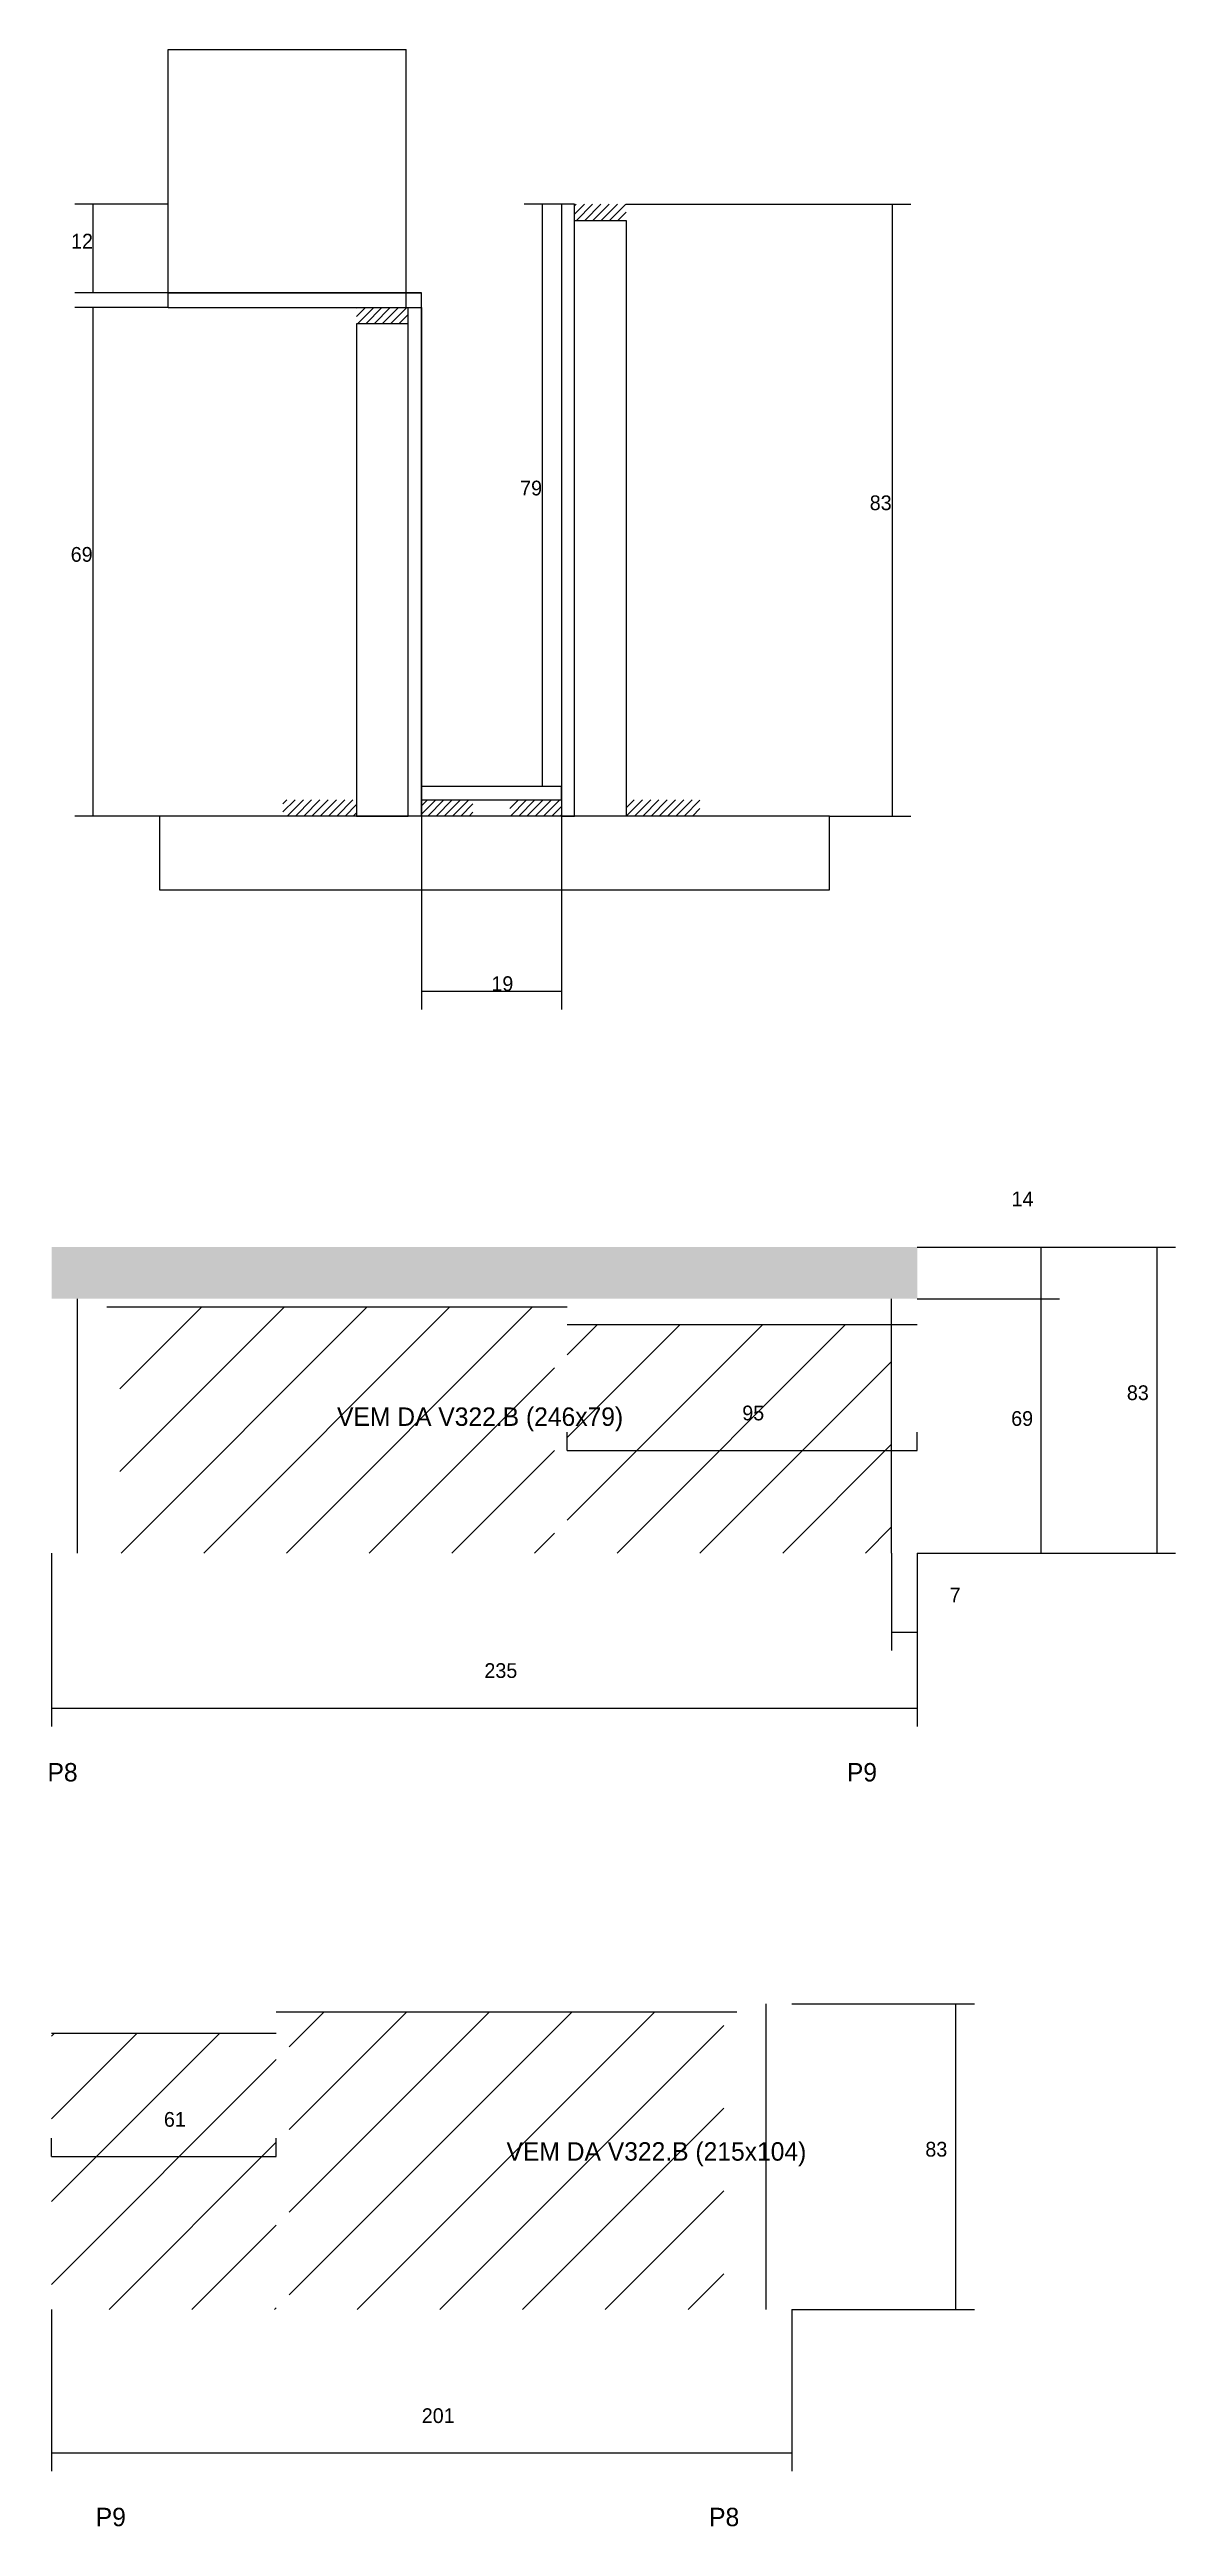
# Model space of a CAD drawing. Header units: metres. Extents: x -2848 to 22762, y -49062 to 1016.
# Drawn here: x 4685 to 4991, y -46882 to -46210 of the extents above; entities that cross this region are included whole.
import ezdxf

# ---------------------------------------------------------------- set-up
doc = ezdxf.new("R2010")
doc.units = ezdxf.units.M
for name, color, linetype in [('COTA', 4, 'Continuous'), ('Hachura', 253, 'Continuous'), ('Madeira', 126, 'Continuous'), ('NOMENCLATURA', 7, 'Continuous'), ('Painéis', 200, 'Continuous'), ('SARR_2.2x10', 40, 'Continuous'), ('SARR_2.2x7', 40, 'Continuous'), ('SARR_3.5x7', 81, 'Continuous'), ('Texto Seção', 7, 'Continuous')]:
    doc.layers.add(name, color=color, linetype=linetype)

msp = doc.modelspace()

# ---------------------------------------------------------------- texts
at = {"layer": 'COTA'}
for s, p in [('12', (4690.9, -46263.7)), ('79', (4812.8, -46330.7)), ('83', (4907.7, -46334.7)), ('69', (4690.8, -46348.7)), ('19', (4805, -46465.2)), ('14', (4946.2, -46523.6)), ('83', (4977.5, -46576.2)), ('95', (4873.1, -46581.7)), ('69', (4946.1, -46583.2)), ('7', (4929.4, -46631.1)), ('235', (4803.1, -46651.6)), ('61', (4716.1, -46773.4)), ('83', (4922.8, -46781.5)), ('201', (4786.1, -46853.8))]:
    msp.add_text(s, height=4, dxfattribs=at).set_placement(p)
at = {"layer": 'NOMENCLATURA'}
for s, p in [('P8', (4684.5, -46679.7)), ('P9', (4901.5, -46679.7)), ('P9', (4697.6, -46881.8)), ('P8', (4864.1, -46881.8))]:
    msp.add_text(s, height=5, dxfattribs=at).set_placement(p)
at = {"layer": 'Texto Seção'}
for s, p in [('VEM DA V322.B^J(246x79)', (4763.1, -46583.2)), ('VEM DA V322.B^J(215x104)', (4809.1, -46782.6))]:
    msp.add_text(s, height=5, dxfattribs=at).set_placement(p)

# ---------------------------------------------------------------- hatches: boundary and pattern name
at = {"layer": 'COTA'}
h = msp.add_hatch(dxfattribs=at)
h.set_pattern_fill('AR-CONC', scale=0.03)
h.paths.add_polyline_path([(4920.6, -46548.7), (4920.6, -46534.7), (4685.6, -46534.7), (4685.6, -46548.7)])
at = {"layer": 'Hachura'}
h = msp.add_hatch(dxfattribs=at)
h.set_pattern_fill('ANSI31', scale=5)
h.paths.add_polyline_path([(4822.1, -46617.7), (4822.1, -46550.9), (4704.1, -46550.9), (4704.1, -46617.7)])
h = msp.add_hatch(dxfattribs=at)
h.set_pattern_fill('ANSI31', scale=5)
h.paths.add_polyline_path([(4913.6, -46617.7), (4913.6, -46555.7), (4825.6, -46555.7), (4825.6, -46617.7)])
h = msp.add_hatch(dxfattribs=at)
h.set_pattern_fill('ANSI31', scale=5)
h.paths.add_polyline_path([(4868.1, -46823), (4868.1, -46742.2), (4750.1, -46742.2), (4750.1, -46823)])
h = msp.add_hatch(dxfattribs=at)
h.set_pattern_fill('ANSI31', scale=5)
h.paths.add_polyline_path([(4746.6, -46823), (4746.6, -46748), (4685.6, -46748), (4685.6, -46823)])
at = {"layer": 'SARR_2.2x10'}
h = msp.add_hatch(dxfattribs=at)
h.set_pattern_fill('ANSI31', scale=0.5)
h.paths.add_polyline_path([(4748.4, -46413.3), (4748.4, -46417.7), (4768.4, -46417.7), (4768.4, -46413.3)])
h = msp.add_hatch(dxfattribs=at)
h.set_pattern_fill('ANSI31', scale=0.5)
h.paths.add_polyline_path([(4841.6, -46413.3), (4841.6, -46417.7), (4861.6, -46417.7), (4861.6, -46413.3)])
at = {"layer": 'SARR_2.2x7'}
h = msp.add_hatch(dxfattribs=at)
h.set_pattern_fill('ANSI31', scale=0.5)
h.paths.add_polyline_path([(4827.6, -46251.7), (4827.6, -46256.1), (4841.6, -46256.1), (4841.6, -46251.7)])
h = msp.add_hatch(dxfattribs=at)
h.set_pattern_fill('ANSI31', scale=0.5)
h.paths.add_polyline_path([(4782.4, -46279.7), (4782.4, -46284.1), (4768.4, -46284.1), (4768.4, -46279.7)])
h = msp.add_hatch(dxfattribs=at)
h.set_pattern_fill('ANSI31', scale=0.5)
h.paths.add_polyline_path([(4800, -46417.7), (4800, -46413.3), (4800, -46413.3), (4786, -46413.3), (4786, -46413.3), (4786, -46417.7), (4786, -46417.7), (4800, -46417.7)])
h = msp.add_hatch(dxfattribs=at)
h.set_pattern_fill('ANSI31', scale=0.5)
h.paths.add_polyline_path([(4810, -46413.3), (4810, -46417.7), (4810, -46417.7), (4824, -46417.7), (4824, -46417.7), (4824, -46413.3), (4824, -46413.3), (4810, -46413.3)])

# ---------------------------------------------------------------- linework, layer by layer
at = {"layer": 'COTA'}
for p, q in [((4717.3, -46251.7), (4691.9, -46251.7)), ((4696.9, -46275.7), (4696.9, -46251.7)), ((4824, -46251.7), (4813.9, -46251.7)), ((4818.9, -46409.7), (4818.9, -46251.7)), ((4841.6, -46251.7), (4918.9, -46251.7)), ((4913.9, -46417.7), (4913.9, -46251.7)), ((4717.3, -46275.7), (4691.9, -46275.7)), ((4717.3, -46279.7), (4691.9, -46279.7)), ((4696.9, -46417.7), (4696.9, -46279.7)), ((4824, -46409.7), (4813.9, -46409.7)), ((4714.9, -46417.7), (4691.9, -46417.7)), ((4786, -46417.7), (4786, -46470.2)), ((4824, -46417.7), (4824, -46470.2)), ((4896.8, -46417.7), (4918.9, -46417.7)), ((4786, -46465.2), (4824, -46465.2)), ((4920.6, -46534.7), (4959.2, -46534.7)), ((4920.6, -46534.7), (4990.7, -46534.7)), ((4954.2, -46548.7), (4954.2, -46534.7)), ((4985.7, -46617.7), (4985.7, -46534.7)), ((4920.6, -46548.7), (4959.2, -46548.7)), ((4920.6, -46548.7), (4959.2, -46548.7)), ((4954.2, -46617.7), (4954.2, -46548.7)), ((4825.6, -46589.9), (4825.6, -46584.9)), ((4920.6, -46589.9), (4920.6, -46584.9)), ((4825.6, -46589.9), (4920.6, -46589.9)), ((4685.6, -46617.7), (4685.6, -46664.8)), ((4913.6, -46617.7), (4913.6, -46644.2)), ((4920.6, -46617.7), (4920.6, -46664.8)), ((4920.6, -46617.7), (4959.2, -46617.7)), ((4920.6, -46617.7), (4990.7, -46617.7)), ((4920.6, -46617.7), (4920.6, -46644.2)), ((4913.6, -46639.2), (4920.6, -46639.2)), ((4685.6, -46659.8), (4920.6, -46659.8)), ((4886.6, -46740), (4936.1, -46740)), ((4931.1, -46823), (4931.1, -46740)), ((4685.6, -46781.5), (4685.6, -46776.5)), ((4685.6, -46781.5), (4746.6, -46781.5)), ((4746.6, -46781.5), (4746.6, -46776.5)), ((4685.6, -46823), (4685.6, -46866.9)), ((4886.6, -46823), (4886.6, -46866.9)), ((4886.6, -46823), (4936.1, -46823)), ((4685.6, -46861.9), (4886.6, -46861.9))]:
    msp.add_line(p, q, dxfattribs=at)
at = {"layer": 'Madeira'}
msp.add_lwpolyline([(4714.9, -46437.7), (4896.8, -46437.7), (4896.8, -46417.7), (4714.9, -46417.7)], close=True, dxfattribs=at)
at = {"layer": 'Painéis'}
for p, q in [((4717.3, -46209.7), (4781.9, -46209.7)), ((4717.3, -46279.7), (4717.3, -46209.7)), ((4781.9, -46279.7), (4781.9, -46209.7)), ((4717.3, -46275.7), (4786, -46275.7)), ((4786, -46279.7), (4786, -46275.7)), ((4717.3, -46279.7), (4786, -46279.7)), ((4717.3, -46279.7), (4781.9, -46279.7)), ((4782.4, -46417.7), (4782.4, -46279.7)), ((4786, -46417.7), (4786, -46279.7))]:
    msp.add_line(p, q, dxfattribs=at)
for points in [[(4827.6, -46417.7), (4827.6, -46251.7), (4824, -46251.7), (4824, -46417.7)], [(4782.4, -46417.7), (4782.4, -46279.7), (4786, -46279.7), (4786, -46417.7)], [(4824, -46409.7), (4786, -46409.7), (4786, -46413.3), (4824, -46413.3)]]:
    msp.add_lwpolyline(points, close=True, dxfattribs=at)
msp.add_lwpolyline([(4717.3, -46279.7), (4786, -46279.7), (4786, -46275.7), (4717.3, -46275.7)], dxfattribs=at)
at = {"layer": 'SARR_2.2x7'}
for p, q in [((4692.6, -46617.7), (4692.6, -46548.7)), ((4700.6, -46550.9), (4825.6, -46550.9)), ((4913.6, -46617.7), (4913.6, -46548.7)), ((4825.6, -46555.7), (4920.6, -46555.7)), ((4746.6, -46742.2), (4871.6, -46742.2)), ((4879.6, -46823), (4879.6, -46740)), ((4685.6, -46748), (4746.6, -46748))]:
    msp.add_line(p, q, dxfattribs=at)
at = {"layer": 'SARR_3.5x7'}
for points in [[(4827.6, -46256.1), (4841.6, -46256.1), (4841.6, -46417.7), (4827.6, -46417.7)], [(4782.4, -46284.1), (4768.4, -46284.1), (4768.4, -46417.7), (4782.4, -46417.7)]]:
    msp.add_lwpolyline(points, close=True, dxfattribs=at)

msp.set_redraw_order([(e.dxf.handle, doc.entitydb.next_handle()) for e in msp.query("TEXT MTEXT ATTDEF DIMENSION ARC_DIMENSION")])  # texts and dimensions are drawn at this point

doc.saveas('drawing.dxf')
